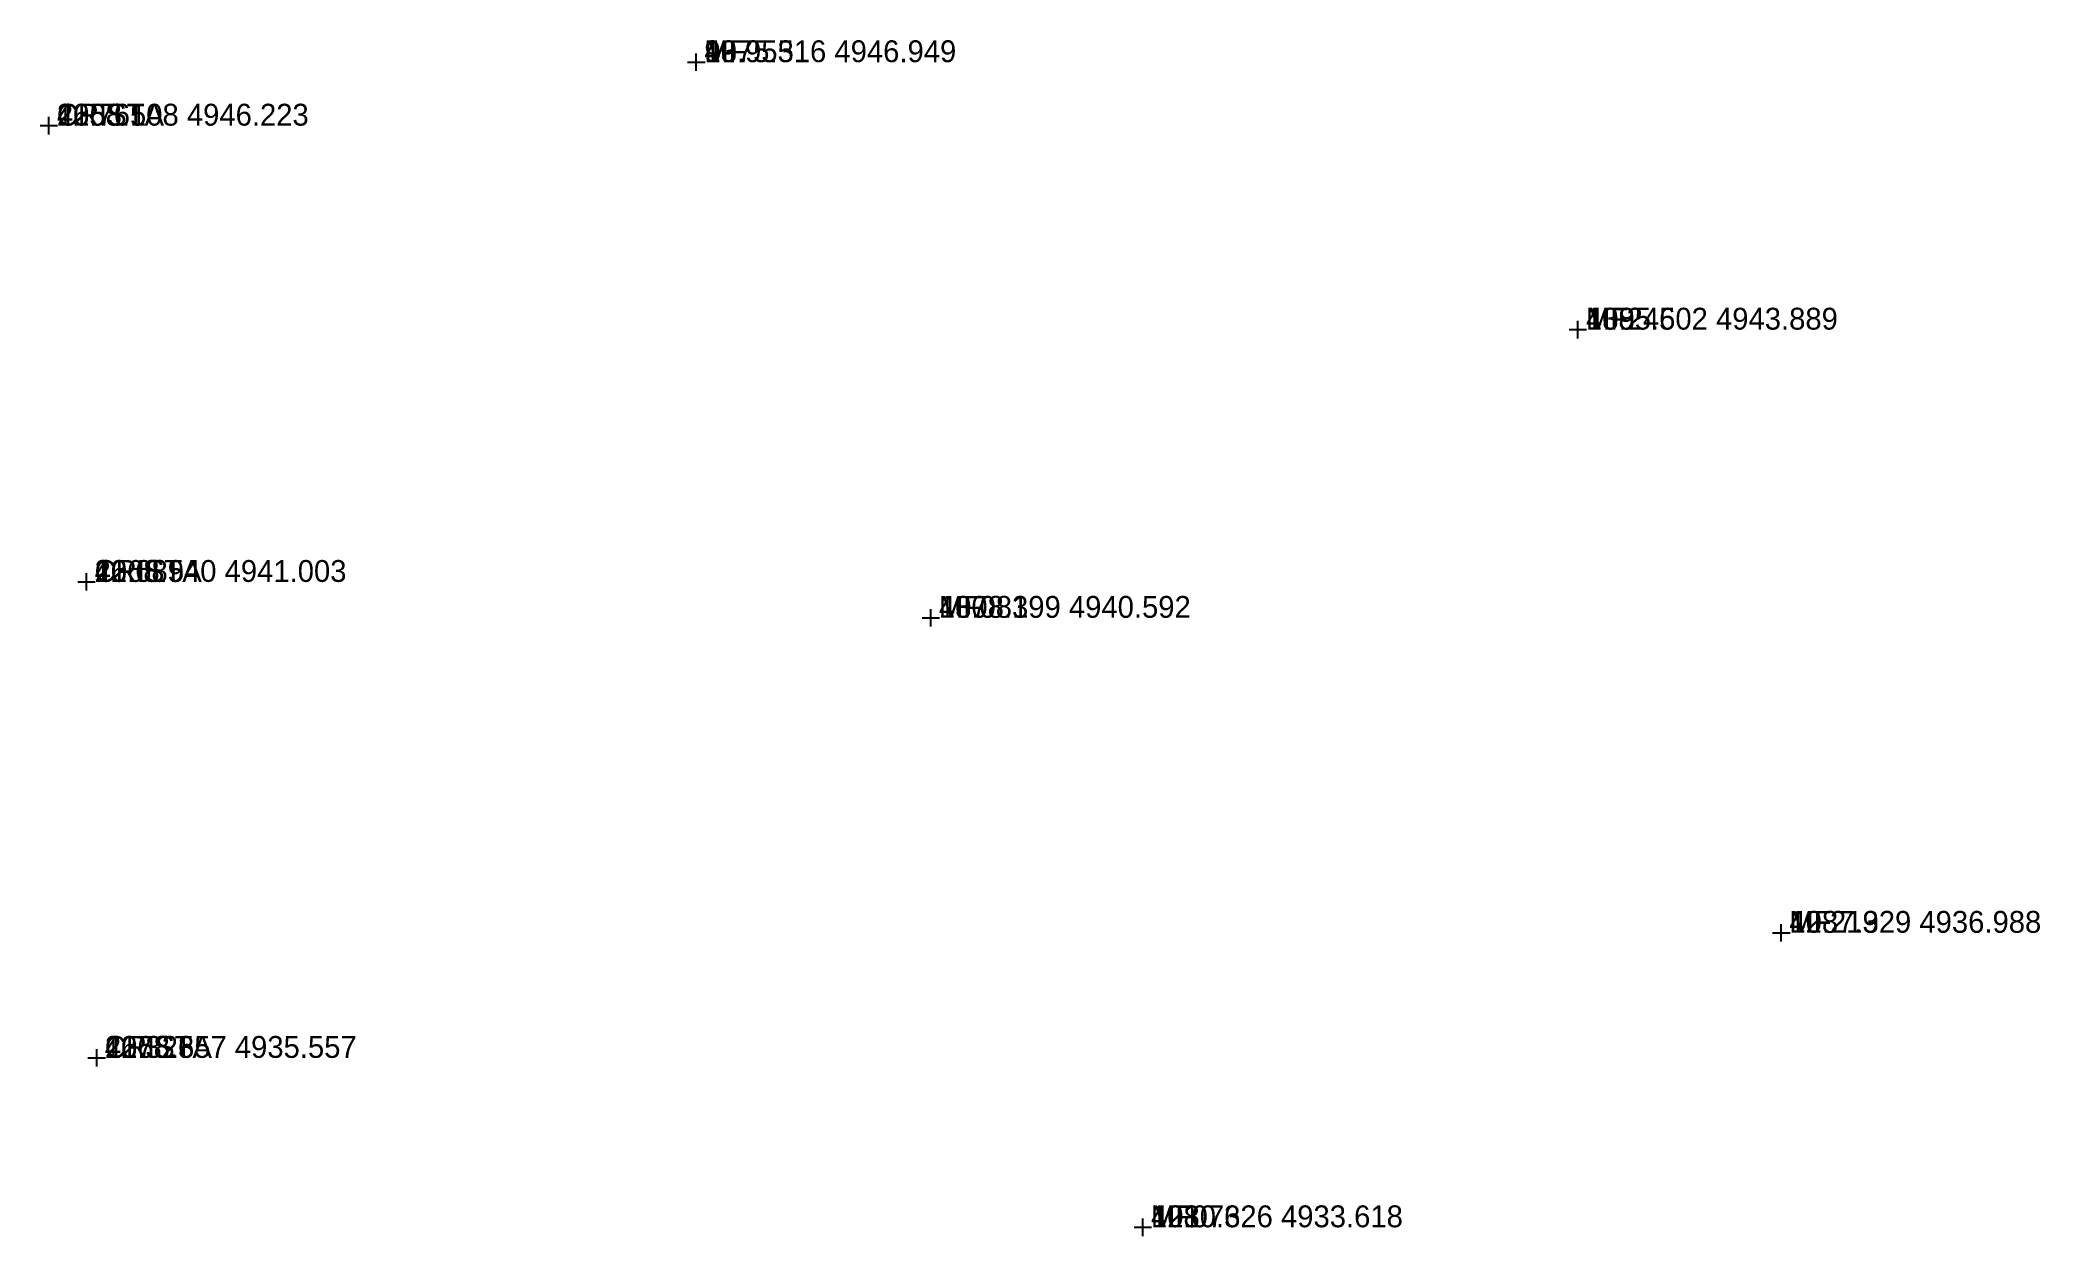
# Model space of a CAD drawing. Extents: x 955 to 1096, y 4914 to 5043.
# Drawn here: x 1068.01 to 1090.89, y 4933.52 to 4947.2 of the extents above; entities that cross this region are included whole.
import ezdxf

# ---------------------------------------------------------------- set-up
doc = ezdxf.new("R2010")
doc.units = 0
doc.linetypes.add('1', pattern=[0])
doc.layers.get('0').update_dxf_attribs({"linetype": '1'})
doc.styles.add('STD', font='txt')

msp = doc.modelspace()

# ---------------------------------------------------------------- texts
at = {"layer": 'CO_ORDS', "color": 3, "style": 'STD'}
for s, p in [(' 1075.516 4946.949', (1075.5164, 4946.9493, 43.9526)), (' 1068.108 4946.223', (1068.1081, 4946.2233, 46.7648)), (' 1085.602 4943.889', (1085.6023, 4943.8892, 43.2454)), (' 1068.540 4941.003', (1068.5398, 4941.0025, 46.6892)), (' 1078.199 4940.592', (1078.1991, 4940.5917, 43.0828)), (' 1087.929 4936.988', (1087.9292, 4936.9878, 42.2127)), (' 1068.657 4935.557', (1068.6568, 4935.5566, 46.3232)), (' 1080.626 4933.618', (1080.6256, 4933.6184, 42.0734))]:
    msp.add_text(s, height=0.25, dxfattribs=at).set_placement(p)
at = {"layer": 'CODE', "color": 3, "style": 'STD'}
for s, p in [(' MF', (1075.5164, 4946.9493, 43.9526)), (' CRISTA', (1068.1081, 4946.2233, 46.7648)), (' MF', (1085.6023, 4943.8892, 43.2454)), (' CRISTA', (1068.5398, 4941.0025, 46.6892)), (' MF', (1078.1991, 4940.5917, 43.0828)), (' MF', (1087.9292, 4936.9878, 42.2127)), (' CRISTA', (1068.6568, 4935.5566, 46.3232)), (' MF', (1080.6256, 4933.6184, 42.0734))]:
    msp.add_text(s, height=0.25, dxfattribs=at).set_placement(p)
at = {"layer": 'HEIGHT', "color": 3, "style": 'STD'}
for s, p in [(' 43.953', (1075.5164, 4946.9493, 43.9526)), (' 46.765', (1068.1081, 4946.2233, 46.7648)), (' 43.245', (1085.6023, 4943.8892, 43.2454)), (' 46.689', (1068.5398, 4941.0025, 46.6892)), (' 43.083', (1078.1991, 4940.5917, 43.0828)), (' 42.213', (1087.9292, 4936.9878, 42.2127)), (' 46.323', (1068.6568, 4935.5566, 46.3232)), (' 42.073', (1080.6256, 4933.6184, 42.0734))]:
    msp.add_text(s, height=0.25, dxfattribs=at).set_placement(p)
at = {"layer": 'PT_ID', "color": 3, "style": 'STD'}
for s, p in [(' 99', (1075.5164, 4946.9493, 43.9526)), (' 225', (1068.1081, 4946.2233, 46.7648)), (' 109', (1085.6023, 4943.8892, 43.2454)), (' 226', (1068.5398, 4941.0025, 46.6892)), (' 100', (1078.1991, 4940.5917, 43.0828)), (' 108', (1087.9292, 4936.9878, 42.2127)), (' 227', (1068.6568, 4935.5566, 46.3232)), (' 101', (1080.6256, 4933.6184, 42.0734))]:
    msp.add_text(s, height=0.25, dxfattribs=at).set_placement(p)

# ---------------------------------------------------------------- blocks, each defined once
blk = doc.blocks.new('CROSS')
at = {"color": 0}
for p, q in [((-50, 0), (50, 0)), ((0, -50), (0, 50))]:
    blk.add_line(p, q, dxfattribs=at)

# ---------------------------------------------------------------- block references
at = {"layer": 'POINT', "color": 2, "xscale": 0.002, "yscale": 0.002, "zscale": 0.002}
for p in [(1075.5164, 4946.9493, 43.9526), (1068.1081, 4946.2233, 46.7648), (1085.6023, 4943.8892, 43.2454), (1068.5398, 4941.0025, 46.6892), (1078.1991, 4940.5917, 43.0828), (1087.9292, 4936.9878, 42.2127), (1068.6568, 4935.5566, 46.3232), (1080.6256, 4933.6184, 42.0734)]:
    msp.add_blockref('CROSS', p, dxfattribs=at)

msp.set_redraw_order([(e.dxf.handle, doc.entitydb.next_handle()) for e in msp.query("TEXT MTEXT ATTDEF DIMENSION ARC_DIMENSION")])  # texts and dimensions are drawn at this point

doc.saveas('drawing.dxf')
